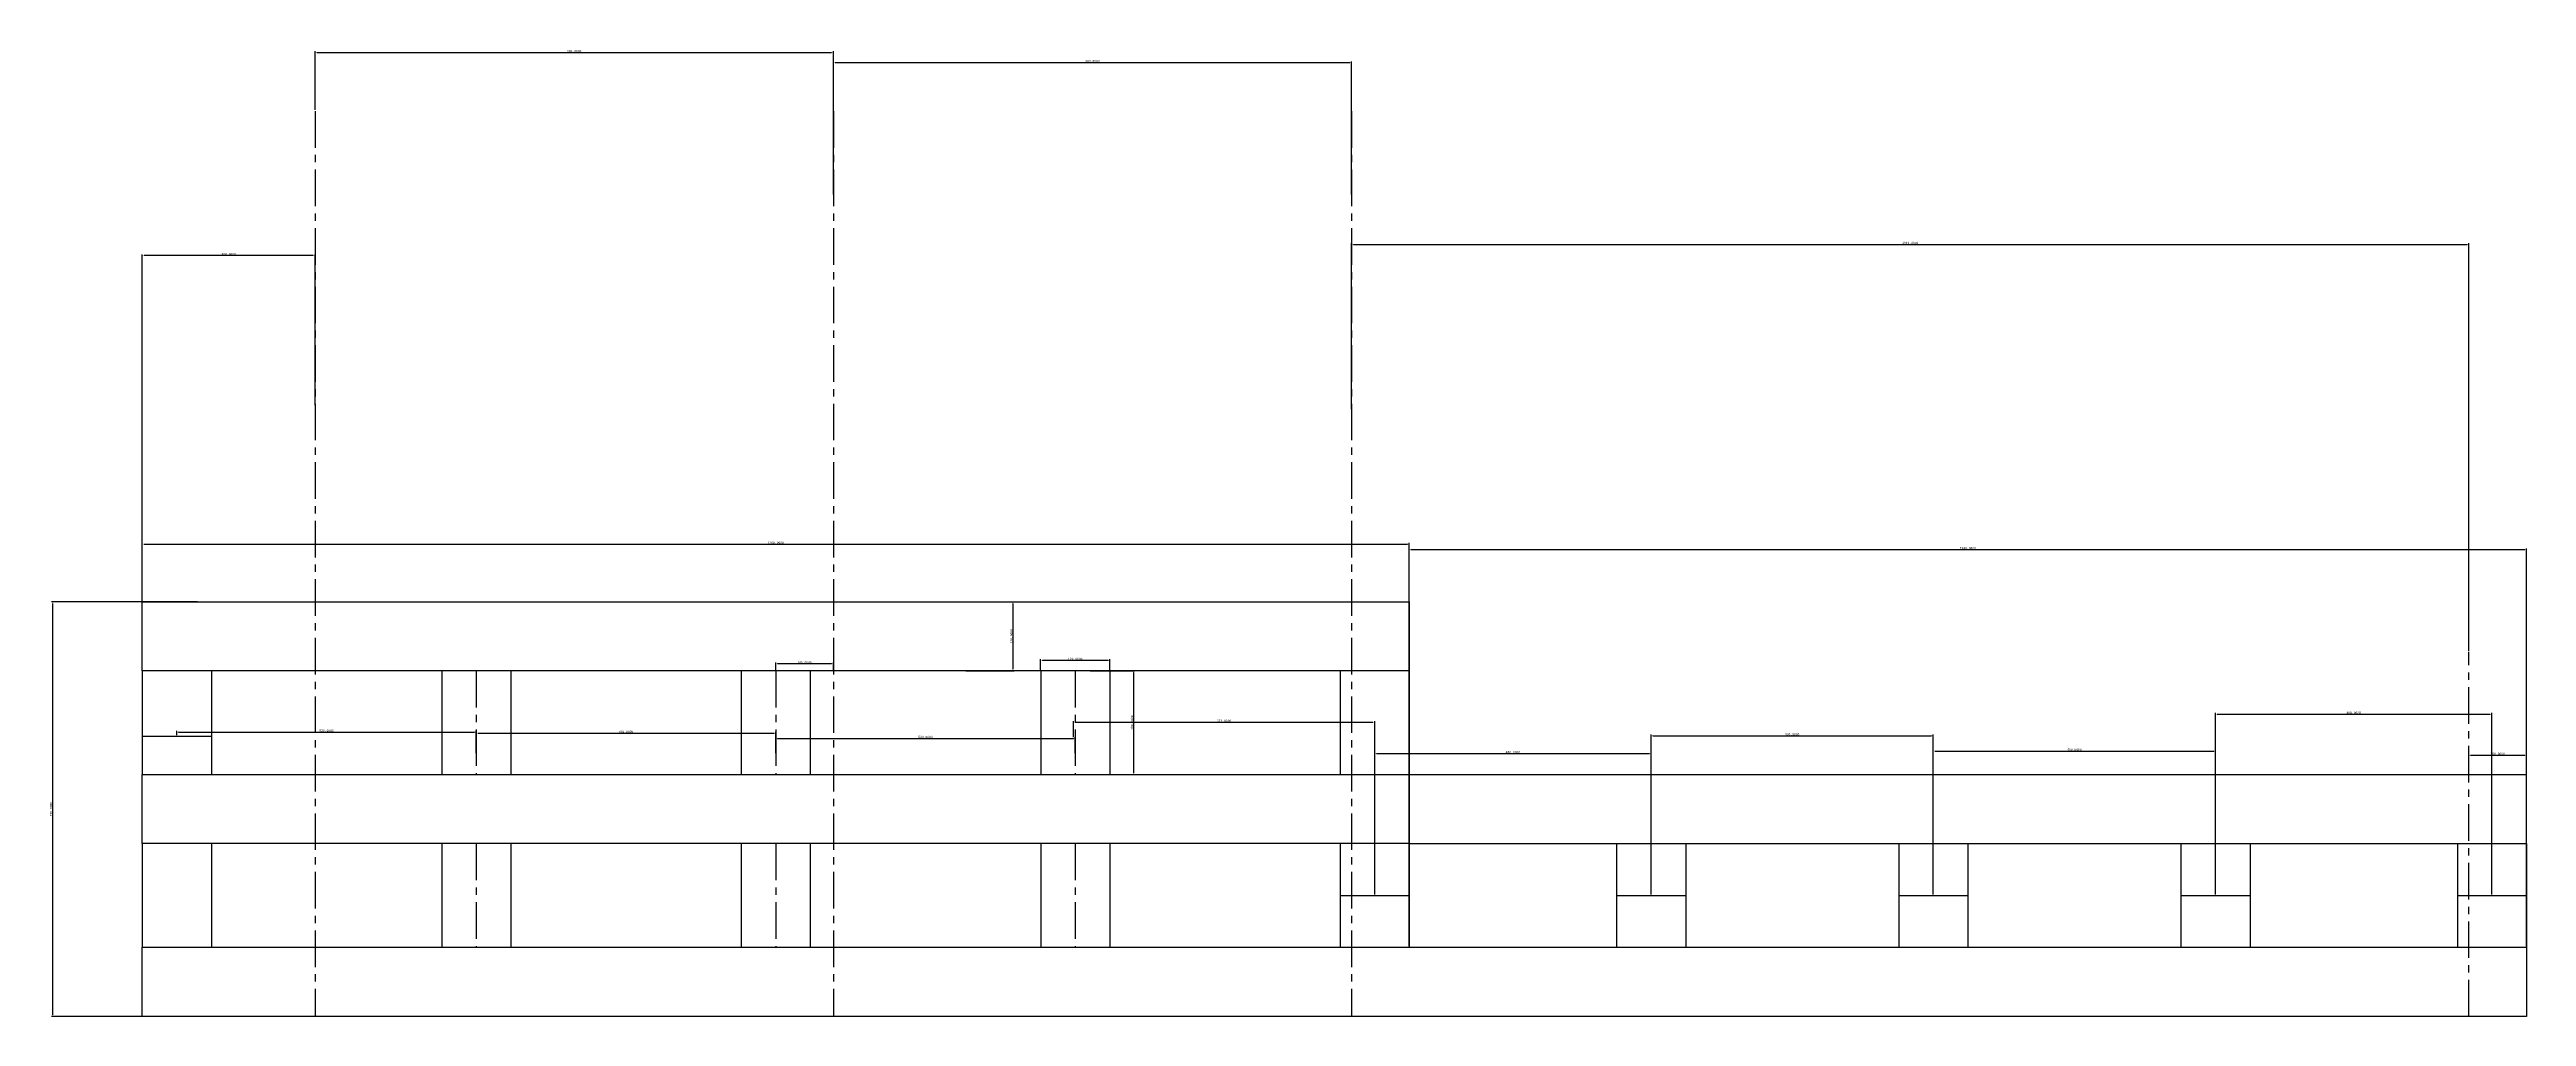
# Model space of a CAD drawing. Extents: x -95531 to 19990, y -17330 to 843.
# Drawn here: x -36316 to -32015, y -2767 to -1088 of the extents above; entities that cross this region are included whole.
import ezdxf

# ---------------------------------------------------------------- set-up
doc = ezdxf.new("R2010")
doc.units = 0
doc.linetypes.add('CENTERX2', pattern=[101.6, 63.5, -12.7, 12.7, -12.7])
doc.layers.get('0').update_dxf_attribs({"linetype": 'CONTINUOUS'})
doc.layers.get('DEFPOINTS').update_dxf_attribs({"linetype": 'CONTINUOUS'})
for name, color, linetype in [('LAYER1', 1, 'CONTINUOUS'), ('LAYER2', 2, 'CONTINUOUS'), ('LAYER3', 5, 'CONTINUOUS'), ('LAYER6', 7, 'CENTERX2')]:
    doc.layers.add(name, color=color, linetype=linetype)
doc.styles.get("Standard").update_dxf_attribs({"font": 'SimSun.ttf', "height": 4})
doc.dimstyles.new('STANDARD$0', dxfattribs={"dimtxt": 5, "dimasz": 3, "dimexe": 2, "dimexo": 2, "dimgap": 0.5, "dimtad": 1, "dimdec": 4, "dimzin": 0, "dimdsep": 46, "dimtxsty": 'Standard', "dimcen": 2, "dimadec": 0, "dimazin": 0, "dimtfac": 1, "dimtdec": 4, "dimtofl": 0, "dimtmove": 0, "dimatfit": 3, "dimfxl": 1, "dimtolj": 1, "dimtzin": 0, "dimarcsym": 0})

# ---------------------------------------------------------------- blocks, each defined once
blk = doc.blocks.new('*D532')
at = {"color": 0, "linetype": 'ByBlock'}
for p, q in [((-35855, -1193), (-35855, -1091.2)), ((-35852, -1093.2), (-34958, -1093.2)), ((-34955, -1193), (-34955, -1091.2))]:
    blk.add_line(p, q, dxfattribs=at)
for points in [[(-35852, -1092.7), (-35852, -1093.7), (-35855, -1093.2)], [(-34958, -1092.7), (-34958, -1093.7), (-34955, -1093.2)]]:
    blk.add_solid(points, dxfattribs=at)
at = {"layer": 'DEFPOINTS', "color": 0, "linetype": 'ByBlock'}
for p in [(-34955, -1093.2), (-35855, -1195), (-34955, -1195)]:
    blk.add_point(p, dxfattribs=at)
at = {"color": 0, "linetype": 'ByBlock', "insert": (-35405, -1090.7), "char_height": 4, "attachment_point": 5}
blk.add_mtext('\\A1;900.0000', dxfattribs=at)
blk = doc.blocks.new('*D533')
at = {"color": 0, "linetype": 'ByBlock'}
for p, q in [((-34955, -1340), (-34955, -1108.6)), ((-34952, -1110.6), (-34058, -1110.6)), ((-34055, -1340), (-34055, -1108.6))]:
    blk.add_line(p, q, dxfattribs=at)
for points in [[(-34952, -1110.1), (-34952, -1111.1), (-34955, -1110.6)], [(-34058, -1110.1), (-34058, -1111.1), (-34055, -1110.6)]]:
    blk.add_solid(points, dxfattribs=at)
at = {"layer": 'DEFPOINTS', "color": 0, "linetype": 'ByBlock'}
for p in [(-34055, -1110.6), (-34955, -1342), (-34055, -1342)]:
    blk.add_point(p, dxfattribs=at)
at = {"color": 0, "linetype": 'ByBlock', "insert": (-34505, -1108.1), "char_height": 4, "attachment_point": 5}
blk.add_mtext('\\A1;900.0000', dxfattribs=at)
blk = doc.blocks.new('*D534')
at = {"color": 0, "linetype": 'ByBlock'}
for p, q in [((-34015, -2554.7), (-34015, -2308.3)), ((-34012, -2310.3), (-33538, -2310.3)), ((-33535, -2554.7), (-33535, -2308.3))]:
    blk.add_line(p, q, dxfattribs=at)
for points in [[(-34012, -2309.8), (-34012, -2310.8), (-34015, -2310.3)], [(-33538, -2309.8), (-33538, -2310.8), (-33535, -2310.3)]]:
    blk.add_solid(points, dxfattribs=at)
at = {"layer": 'DEFPOINTS', "color": 0, "linetype": 'ByBlock'}
for p in [(-33535, -2310.3), (-34015, -2556.7), (-33535, -2556.7)]:
    blk.add_point(p, dxfattribs=at)
at = {"color": 0, "linetype": 'ByBlock', "insert": (-33775, -2307.8), "char_height": 4, "attachment_point": 5}
blk.add_mtext('\\A1;480.0000', dxfattribs=at)
blk = doc.blocks.new('*D535')
at = {"color": 0, "linetype": 'ByBlock'}
for p, q in [((-33535, -2554.7), (-33535, -2277.3)), ((-33532, -2279.3), (-33048, -2279.3)), ((-33045, -2554.7), (-33045, -2277.3))]:
    blk.add_line(p, q, dxfattribs=at)
for points in [[(-33532, -2278.8), (-33532, -2279.8), (-33535, -2279.3)], [(-33048, -2278.8), (-33048, -2279.8), (-33045, -2279.3)]]:
    blk.add_solid(points, dxfattribs=at)
at = {"layer": 'DEFPOINTS', "color": 0, "linetype": 'ByBlock'}
for p in [(-33045, -2279.3), (-33535, -2556.7), (-33045, -2556.7)]:
    blk.add_point(p, dxfattribs=at)
at = {"color": 0, "linetype": 'ByBlock', "insert": (-33290, -2276.8), "char_height": 4, "attachment_point": 5}
blk.add_mtext('\\A1;490.0000', dxfattribs=at)
blk = doc.blocks.new('*D536')
at = {"color": 0, "linetype": 'ByBlock'}
for p, q in [((-33045, -2552.7), (-33045, -2303.9)), ((-33042, -2305.9), (-32558, -2305.9)), ((-32555, -2554.7), (-32555, -2303.9))]:
    blk.add_line(p, q, dxfattribs=at)
for points in [[(-33042, -2305.4), (-33042, -2306.4), (-33045, -2305.9)], [(-32558, -2305.4), (-32558, -2306.4), (-32555, -2305.9)]]:
    blk.add_solid(points, dxfattribs=at)
at = {"layer": 'DEFPOINTS', "color": 0, "linetype": 'ByBlock'}
for p in [(-32555, -2305.9), (-33045, -2554.7), (-32555, -2556.7)]:
    blk.add_point(p, dxfattribs=at)
at = {"color": 0, "linetype": 'ByBlock', "insert": (-32800, -2303.4), "char_height": 4, "attachment_point": 5}
blk.add_mtext('\\A1;490.0000', dxfattribs=at)
blk = doc.blocks.new('*D537')
at = {"color": 0, "linetype": 'ByBlock'}
for p, q in [((-32555, -2554.7), (-32555, -2239.8)), ((-32552, -2241.8), (-32078, -2241.8)), ((-32075, -2554.7), (-32075, -2239.8))]:
    blk.add_line(p, q, dxfattribs=at)
for points in [[(-32552, -2241.3), (-32552, -2242.3), (-32555, -2241.8)], [(-32078, -2241.3), (-32078, -2242.3), (-32075, -2241.8)]]:
    blk.add_solid(points, dxfattribs=at)
at = {"layer": 'DEFPOINTS', "color": 0, "linetype": 'ByBlock'}
for p in [(-32075, -2241.8), (-32555, -2556.7), (-32075, -2556.7)]:
    blk.add_point(p, dxfattribs=at)
at = {"color": 0, "linetype": 'ByBlock', "insert": (-32315, -2239.3), "char_height": 4, "attachment_point": 5}
blk.add_mtext('\\A1;480.0000', dxfattribs=at)
blk = doc.blocks.new('*D541')
at = {"color": 0, "linetype": 'ByBlock'}
for p, q in [((-36155, -2044.7), (-36155, -1944.6)), ((-36152, -1946.6), (-33958, -1946.6)), ((-33955, -2044.7), (-33955, -1944.6))]:
    blk.add_line(p, q, dxfattribs=at)
for points in [[(-36152, -1946.1), (-36152, -1947.1), (-36155, -1946.6)], [(-33958, -1946.1), (-33958, -1947.1), (-33955, -1946.6)]]:
    blk.add_solid(points, dxfattribs=at)
at = {"layer": 'DEFPOINTS', "color": 0, "linetype": 'ByBlock'}
for p in [(-33955, -1946.6), (-36155, -2046.7), (-33955, -2046.7)]:
    blk.add_point(p, dxfattribs=at)
at = {"color": 0, "linetype": 'ByBlock', "insert": (-35055, -1944.1), "char_height": 4, "attachment_point": 5}
blk.add_mtext('\\A1;2200.0000', dxfattribs=at)
blk = doc.blocks.new('*D542')
at = {"color": 0, "linetype": 'ByBlock'}
for p, q in [((-34725, -2046.7), (-34641.3, -2046.7)), ((-34643.3, -2049.7), (-34643.3, -2163.7)), ((-34725, -2166.7), (-34641.3, -2166.7))]:
    blk.add_line(p, q, dxfattribs=at)
for points in [[(-34643.8, -2049.7), (-34642.8, -2049.7), (-34643.3, -2046.7)], [(-34643.8, -2163.7), (-34642.8, -2163.7), (-34643.3, -2166.7)]]:
    blk.add_solid(points, dxfattribs=at)
at = {"layer": 'DEFPOINTS', "color": 0, "linetype": 'ByBlock'}
for p in [(-34727, -2046.7), (-34727, -2166.7), (-34643.3, -2166.7)]:
    blk.add_point(p, dxfattribs=at)
at = {"color": 0, "linetype": 'ByBlock', "insert": (-34645.8, -2106.7), "char_height": 4, "attachment_point": 5, "rotation": 90}
blk.add_mtext('\\A1;120.0000', dxfattribs=at)
blk = doc.blocks.new('*D543')
at = {"color": 0, "linetype": 'ByBlock'}
for p, q in [((-34595, -2164.7), (-34595, -2146.4)), ((-34592, -2148.4), (-34478, -2148.4)), ((-34475, -2164.7), (-34475, -2146.4))]:
    blk.add_line(p, q, dxfattribs=at)
for points in [[(-34592, -2147.9), (-34592, -2148.9), (-34595, -2148.4)], [(-34478, -2147.9), (-34478, -2148.9), (-34475, -2148.4)]]:
    blk.add_solid(points, dxfattribs=at)
at = {"layer": 'DEFPOINTS', "color": 0, "linetype": 'ByBlock'}
for p in [(-34475, -2148.4), (-34595, -2166.7), (-34475, -2166.7)]:
    blk.add_point(p, dxfattribs=at)
at = {"color": 0, "linetype": 'ByBlock', "insert": (-34535, -2145.9), "char_height": 4, "attachment_point": 5}
blk.add_mtext('\\A1;120.0000', dxfattribs=at)
blk = doc.blocks.new('*D544')
at = {"color": 0, "linetype": 'ByBlock'}
for p, q in [((-34509, -2166.7), (-34432, -2166.7)), ((-34434, -2169.7), (-34434, -2343.7)), ((-34509, -2346.7), (-34432, -2346.7))]:
    blk.add_line(p, q, dxfattribs=at)
for points in [[(-34434.5, -2169.7), (-34433.5, -2169.7), (-34434, -2166.7)], [(-34434.5, -2343.7), (-34433.5, -2343.7), (-34434, -2346.7)]]:
    blk.add_solid(points, dxfattribs=at)
at = {"layer": 'DEFPOINTS', "color": 0, "linetype": 'ByBlock'}
for p in [(-34511, -2166.7), (-34511, -2346.7), (-34434, -2346.7)]:
    blk.add_point(p, dxfattribs=at)
at = {"color": 0, "linetype": 'ByBlock', "insert": (-34436.5, -2256.7), "char_height": 4, "attachment_point": 5, "rotation": 90}
blk.add_mtext('\\A1;180.0000', dxfattribs=at)
blk = doc.blocks.new('*D545')
at = {"color": 0, "linetype": 'ByBlock'}
for p, q in [((-33955, -2644.7), (-33955, -1954.1)), ((-33952, -1956.1), (-32018, -1956.1)), ((-32015, -2644.7), (-32015, -1954.1))]:
    blk.add_line(p, q, dxfattribs=at)
for points in [[(-33952, -1955.6), (-33952, -1956.6), (-33955, -1956.1)], [(-32018, -1955.6), (-32018, -1956.6), (-32015, -1956.1)]]:
    blk.add_solid(points, dxfattribs=at)
at = {"layer": 'DEFPOINTS', "color": 0, "linetype": 'ByBlock'}
for p in [(-32015, -1956.1), (-33955, -2646.7), (-32015, -2646.7)]:
    blk.add_point(p, dxfattribs=at)
at = {"color": 0, "linetype": 'ByBlock', "insert": (-32985, -1953.6), "char_height": 4, "attachment_point": 5}
blk.add_mtext('\\A1;1940.0000', dxfattribs=at)
blk = doc.blocks.new('*D546')
at = {"color": 0, "linetype": 'ByBlock'}
for p, q in [((-36059.2, -2046.7), (-36312.9, -2046.7)), ((-36310.9, -2049.7), (-36310.9, -2763.7)), ((-36059.2, -2766.7), (-36312.9, -2766.7))]:
    blk.add_line(p, q, dxfattribs=at)
for points in [[(-36311.4, -2049.7), (-36310.4, -2049.7), (-36310.9, -2046.7)], [(-36311.4, -2763.7), (-36310.4, -2763.7), (-36310.9, -2766.7)]]:
    blk.add_solid(points, dxfattribs=at)
at = {"layer": 'DEFPOINTS', "color": 0, "linetype": 'ByBlock'}
for p in [(-36057.2, -2046.7), (-36310.9, -2766.7), (-36057.2, -2766.7)]:
    blk.add_point(p, dxfattribs=at)
at = {"color": 0, "linetype": 'ByBlock', "insert": (-36313.4, -2406.7), "char_height": 4, "attachment_point": 5, "rotation": 90}
blk.add_mtext('\\A1;720.0000', dxfattribs=at)
blk = doc.blocks.new('*D548')
at = {"color": 0, "linetype": 'ByBlock'}
for p, q in [((-34055, -1712.7), (-34055, -1424.3)), ((-34052, -1426.3), (-32118, -1426.3)), ((-32115, -2132.3), (-32115, -1424.3))]:
    blk.add_line(p, q, dxfattribs=at)
for points in [[(-34052, -1425.8), (-34052, -1426.8), (-34055, -1426.3)], [(-32118, -1425.8), (-32118, -1426.8), (-32115, -1426.3)]]:
    blk.add_solid(points, dxfattribs=at)
at = {"layer": 'DEFPOINTS', "color": 0, "linetype": 'ByBlock'}
for p in [(-32115, -1426.3), (-34055, -1714.7), (-32115, -2134.3)]:
    blk.add_point(p, dxfattribs=at)
at = {"color": 0, "linetype": 'ByBlock', "insert": (-33085, -1423.8), "char_height": 4, "attachment_point": 5}
blk.add_mtext('\\A1;1940.0000', dxfattribs=at)
blk = doc.blocks.new('*D549')
at = {"color": 0, "linetype": 'ByBlock'}
for p, q in [((-36155, -2164.7), (-36155, -1443.7)), ((-35858, -1445.7), (-36152, -1445.7)), ((-35855, -1705.7), (-35855, -1443.7))]:
    blk.add_line(p, q, dxfattribs=at)
for points in [[(-36152, -1445.2), (-36152, -1446.2), (-36155, -1445.7)], [(-35858, -1445.2), (-35858, -1446.2), (-35855, -1445.7)]]:
    blk.add_solid(points, dxfattribs=at)
at = {"layer": 'DEFPOINTS', "color": 0, "linetype": 'ByBlock'}
for p in [(-36155, -1445.7), (-35855, -1707.7), (-36155, -2166.7)]:
    blk.add_point(p, dxfattribs=at)
at = {"color": 0, "linetype": 'ByBlock', "insert": (-36005, -1443.2), "char_height": 4, "attachment_point": 5}
blk.add_mtext('\\A1;300.0000', dxfattribs=at)
blk = doc.blocks.new('*D550')
at = {"color": 0, "linetype": 'ByBlock'}
for p, q in [((-36095, -2278.4), (-36095, -2270.9)), ((-36092, -2272.9), (-35578, -2272.9)), ((-35575, -2278.4), (-35575, -2270.9))]:
    blk.add_line(p, q, dxfattribs=at)
for points in [[(-36092, -2272.4), (-36092, -2273.4), (-36095, -2272.9)], [(-35578, -2272.4), (-35578, -2273.4), (-35575, -2272.9)]]:
    blk.add_solid(points, dxfattribs=at)
at = {"layer": 'DEFPOINTS', "color": 0, "linetype": 'ByBlock'}
for p in [(-35575, -2272.9), (-36095, -2280.4), (-35575, -2280.4)]:
    blk.add_point(p, dxfattribs=at)
at = {"color": 0, "linetype": 'ByBlock', "insert": (-35835, -2270.4), "char_height": 4, "attachment_point": 5}
blk.add_mtext('\\A1;520.0000', dxfattribs=at)
blk = doc.blocks.new('*D551')
at = {"color": 0, "linetype": 'ByBlock'}
for p, q in [((-35055, -2164.7), (-35055, -2152.2)), ((-35052, -2154.2), (-34958, -2154.2)), ((-34955, -2164.7), (-34955, -2152.2))]:
    blk.add_line(p, q, dxfattribs=at)
for points in [[(-35052, -2153.7), (-35052, -2154.7), (-35055, -2154.2)], [(-34958, -2153.7), (-34958, -2154.7), (-34955, -2154.2)]]:
    blk.add_solid(points, dxfattribs=at)
at = {"layer": 'DEFPOINTS', "color": 0, "linetype": 'ByBlock'}
for p in [(-35055, -2166.7), (-34955, -2154.2), (-34955, -2166.7)]:
    blk.add_point(p, dxfattribs=at)
at = {"color": 0, "linetype": 'ByBlock', "insert": (-35005, -2151.7), "char_height": 4, "attachment_point": 5}
blk.add_mtext('\\A1;100.0000', dxfattribs=at)
blk = doc.blocks.new('*D561')
at = {"color": 0, "linetype": 'ByBlock'}
for p, q in [((-35575, -2309.7), (-35575, -2272.7)), ((-35572, -2274.7), (-35058, -2274.7)), ((-35055, -2309.7), (-35055, -2272.7))]:
    blk.add_line(p, q, dxfattribs=at)
for points in [[(-35572, -2274.2), (-35572, -2275.2), (-35575, -2274.7)], [(-35058, -2274.2), (-35058, -2275.2), (-35055, -2274.7)]]:
    blk.add_solid(points, dxfattribs=at)
at = {"layer": 'DEFPOINTS', "color": 0, "linetype": 'ByBlock'}
for p in [(-35055, -2274.7), (-35575, -2311.7), (-35055, -2311.7)]:
    blk.add_point(p, dxfattribs=at)
at = {"color": 0, "linetype": 'ByBlock', "insert": (-35315, -2272.2), "char_height": 4, "attachment_point": 5}
blk.add_mtext('\\A1;520.0000', dxfattribs=at)
blk = doc.blocks.new('*D562')
at = {"color": 0, "linetype": 'ByBlock'}
for p, q in [((-35055, -2309.7), (-35055, -2281.9)), ((-35052, -2283.9), (-34538, -2283.9)), ((-34535, -2309.7), (-34535, -2281.9))]:
    blk.add_line(p, q, dxfattribs=at)
for points in [[(-35052, -2283.4), (-35052, -2284.4), (-35055, -2283.9)], [(-34538, -2283.4), (-34538, -2284.4), (-34535, -2283.9)]]:
    blk.add_solid(points, dxfattribs=at)
at = {"layer": 'DEFPOINTS', "color": 0, "linetype": 'ByBlock'}
for p in [(-35055, -2311.7), (-34535, -2283.9), (-34535, -2311.7)]:
    blk.add_point(p, dxfattribs=at)
at = {"color": 0, "linetype": 'ByBlock', "insert": (-34795, -2281.4), "char_height": 4, "attachment_point": 5}
blk.add_mtext('\\A1;520.0000', dxfattribs=at)
blk = doc.blocks.new('*D563')
at = {"color": 0, "linetype": 'ByBlock'}
for p, q in [((-34538, -2281.9), (-34538, -2253.9)), ((-34535, -2255.9), (-34018, -2255.9)), ((-34015, -2554.7), (-34015, -2253.9))]:
    blk.add_line(p, q, dxfattribs=at)
for points in [[(-34535, -2255.4), (-34535, -2256.4), (-34538, -2255.9)], [(-34018, -2255.4), (-34018, -2256.4), (-34015, -2255.9)]]:
    blk.add_solid(points, dxfattribs=at)
at = {"layer": 'DEFPOINTS', "color": 0, "linetype": 'ByBlock'}
for p in [(-34015, -2255.9), (-34538, -2283.9), (-34015, -2556.7)]:
    blk.add_point(p, dxfattribs=at)
at = {"color": 0, "linetype": 'ByBlock', "insert": (-34276.5, -2253.4), "char_height": 4, "attachment_point": 5}
blk.add_mtext('\\A1;523.0000', dxfattribs=at)
blk = doc.blocks.new('*D564')
at = {"color": 0, "linetype": 'ByBlock'}
for p, q in [((-32115, -2344.7), (-32115, -2311.1)), ((-32112, -2313.1), (-32018, -2313.1)), ((-32015, -2344.7), (-32015, -2311.1))]:
    blk.add_line(p, q, dxfattribs=at)
for points in [[(-32112, -2312.6), (-32112, -2313.6), (-32115, -2313.1)], [(-32018, -2312.6), (-32018, -2313.6), (-32015, -2313.1)]]:
    blk.add_solid(points, dxfattribs=at)
at = {"layer": 'DEFPOINTS', "color": 0, "linetype": 'ByBlock'}
for p in [(-32015, -2313.1), (-32115, -2346.7), (-32015, -2346.7)]:
    blk.add_point(p, dxfattribs=at)
at = {"color": 0, "linetype": 'ByBlock', "insert": (-32065, -2310.6), "char_height": 4, "attachment_point": 5}
blk.add_mtext('\\A1;100.0000', dxfattribs=at)

msp = doc.modelspace()

# ---------------------------------------------------------------- linework, layer by layer
at = {"layer": 'LAYER1'}
for p, q in [((-36154.97407, -2046.67315), (-33954.97407, -2046.67315)), ((-36154.97407, -2166.67315), (-36154.97407, -2046.67315)), ((-33954.97407, -2046.67315), (-33954.97407, -2166.67315)), ((-33954.97407, -2166.67315), (-36154.97407, -2166.67315)), ((-36154.97407, -2166.67315), (-36154.97407, -2346.67315)), ((-36034.97407, -2166.67315), (-36034.97407, -2346.67315)), ((-35634.97407, -2166.67315), (-35634.97407, -2346.67315)), ((-35514.97407, -2166.67315), (-35514.97407, -2346.67315)), ((-35114.97407, -2166.67315), (-35114.97407, -2346.67315)), ((-35114.97407, -2166.67315), (-35114.97407, -2346.67315)), ((-34994.97407, -2166.67315), (-34994.97407, -2346.67315)), ((-34994.97407, -2166.67315), (-34994.97407, -2346.67315)), ((-34594.97407, -2166.67315), (-34594.97407, -2346.67315)), ((-34474.97407, -2166.67315), (-34474.97407, -2346.67315)), ((-34074.97407, -2166.67315), (-34074.97407, -2346.67315)), ((-33954.97407, -2166.67315), (-33954.97407, -2346.67315)), ((-36154.97407, -2346.67315), (-33954.97407, -2346.67315)), ((-36154.97407, -2466.67315), (-36154.97407, -2346.67315)), ((-33954.97407, -2346.67315), (-32014.97407, -2346.67315)), ((-33954.97407, -2346.67315), (-33954.97407, -2466.67315)), ((-32014.97407, -2466.67315), (-32014.97407, -2346.67315)), ((-33954.97407, -2466.67315), (-36154.97407, -2466.67315)), ((-36154.97407, -2466.67315), (-36154.97407, -2646.67315)), ((-36034.97407, -2466.67315), (-36034.97407, -2646.67315)), ((-35634.97407, -2466.67315), (-35634.97407, -2646.67315)), ((-35514.97407, -2466.67315), (-35514.97407, -2646.67315)), ((-35114.97407, -2466.67315), (-35114.97407, -2646.67315)), ((-35114.97407, -2466.67315), (-35114.97407, -2646.67315)), ((-34994.97407, -2466.67315), (-34994.97407, -2646.67315)), ((-34994.97407, -2466.67315), (-34994.97407, -2646.67315)), ((-34594.97407, -2466.67315), (-34594.97407, -2646.67315)), ((-34474.97407, -2466.67315), (-34474.97407, -2646.67315)), ((-34074.97407, -2466.67315), (-34074.97407, -2646.67315)), ((-33954.97407, -2466.67315), (-32014.97407, -2466.67315)), ((-33954.97407, -2466.67315), (-33954.97407, -2646.67315)), ((-33594.97407, -2466.67315), (-33594.97407, -2646.67315)), ((-33474.97407, -2466.67315), (-33474.97407, -2646.67315)), ((-33104.97407, -2466.67315), (-33104.97407, -2646.67315)), ((-32984.97407, -2466.67315), (-32984.97407, -2646.67315)), ((-32614.97407, -2466.67315), (-32614.97407, -2646.67315)), ((-32494.97407, -2466.67315), (-32494.97407, -2646.67315)), ((-32134.97407, -2466.67315), (-32134.97407, -2646.67315)), ((-32014.97407, -2466.67315), (-32014.97407, -2646.67315)), ((-36154.97407, -2646.67315), (-32014.97407, -2646.67315)), ((-36154.97407, -2766.67315), (-36154.97407, -2646.67315)), ((-32014.97407, -2646.67315), (-32014.97407, -2766.67315)), ((-32014.97407, -2766.67315), (-36154.97407, -2766.67315))]:
    msp.add_line(p, q, dxfattribs=at)
at = {"layer": 'LAYER2'}
for p, q in [((-36154.97407, -2280.37582), (-36034.97407, -2280.37582)), ((-34074.97407, -2556.67315), (-33954.97407, -2556.67315)), ((-33594.97407, -2556.67315), (-33474.97407, -2556.67315)), ((-33104.97407, -2556.67315), (-32984.97407, -2556.67315)), ((-32614.97407, -2556.67315), (-32494.97407, -2556.67315)), ((-32134.97407, -2556.67315), (-32014.97407, -2556.67315))]:
    msp.add_line(p, q, dxfattribs=at)
at = {"layer": 'LAYER6'}
for p, q in [((-35854.97407, -1194.95842), (-35854.97407, -2766.67315)), ((-34954.97407, -1194.95842), (-34954.97407, -2766.67315)), ((-34054.97407, -1194.95842), (-34054.97407, -2766.67315)), ((-32114.97407, -2766.67315), (-32114.97407, -2134.27184)), ((-35574.97407, -2166.67315), (-35574.97407, -2346.67315)), ((-35054.97407, -2166.67315), (-35054.97407, -2346.67315)), ((-35054.97407, -2166.67315), (-35054.97407, -2346.67315)), ((-34534.97407, -2166.67315), (-34534.97407, -2346.67315)), ((-35574.97407, -2466.67315), (-35574.97407, -2646.67315)), ((-35054.97407, -2466.67315), (-35054.97407, -2646.67315)), ((-35054.97407, -2466.67315), (-35054.97407, -2646.67315)), ((-34534.97407, -2466.67315), (-34534.97407, -2646.67315))]:
    msp.add_line(p, q, dxfattribs=at)

# ---------------------------------------------------------------- dimensions: what is measured, and where the dimension line sits
at = {"layer": 'LAYER2'}
for base, p1, p2, picture, middle in [((-34954.97407, -1093.24467), (-35854.97407, -1194.95842), (-34954.97407, -1194.95842), '*D532', (-35404.97407, -1090.74467)), ((-34054.97407, -1110.59825), (-34954.97407, -1341.98113), (-34054.97407, -1341.98113), '*D533', (-34504.97407, -1108.09825)), ((-36154.97407, -1445.73399), (-35854.97407, -1707.74503), (-36154.97407, -2166.67315), '*D549', (-36004.97407, -1443.23399)), ((-32114.97407, -1426.25149), (-34054.97407, -1714.68924), (-32114.97407, -2134.27184), '*D548', (-33084.97407, -1423.75149)), ((-33954.97407, -1946.61615), (-36154.97407, -2046.67315), (-33954.97407, -2046.67315), '*D541', (-35054.97407, -1944.11615)), ((-32014.97407, -1956.13068), (-33954.97407, -2646.67315), (-32014.97407, -2646.67315), '*D545', (-32984.97407, -1953.63068)), ((-34954.97407, -2154.19559), (-35054.97407, -2166.67315), (-34954.97407, -2166.67315), '*D551', (-35004.97407, -2151.69559)), ((-34474.97407, -2148.39877), (-34594.97407, -2166.67315), (-34474.97407, -2166.67315), '*D543', (-34534.97407, -2145.89877)), ((-35574.97407, -2272.86494), (-36094.97407, -2280.37582), (-35574.97407, -2280.37582), '*D550', (-35834.97407, -2270.36494)), ((-33044.97407, -2279.30995), (-33534.97407, -2556.67315), (-33044.97407, -2556.67315), '*D535', (-33289.97407, -2276.80995)), ((-32074.97407, -2241.8188), (-32554.97407, -2556.67315), (-32074.97407, -2556.67315), '*D537', (-32314.97407, -2239.3188)), ((-33534.97407, -2310.34594), (-34014.97407, -2556.67315), (-33534.97407, -2556.67315), '*D534', (-33774.97407, -2307.84594)), ((-32554.97407, -2305.88911), (-33044.97407, -2554.67315), (-32554.97407, -2556.67315), '*D536', (-32799.97407, -2303.38911))]:
    dim = msp.add_linear_dim(base=base, p1=p1, p2=p2, dimstyle='STANDARD$0', dxfattribs=at)
    dim.commit()
    dim.dimension.update_dxf_attribs({"geometry": picture, "text_midpoint": middle})
for base, p1, p2, picture, middle in [((-36310.93125, -2766.67315), (-36057.22958, -2046.67315), (-36057.22958, -2766.67315), '*D546', (-36313.43125, -2406.67315)), ((-34643.25596, -2166.67315), (-34727.04533, -2046.67315), (-34727.04533, -2166.67315), '*D542', (-34645.75596, -2106.67315)), ((-34433.98561, -2346.67315), (-34511.00829, -2166.67315), (-34511.00829, -2346.67315), '*D544', (-34436.48561, -2256.67315))]:
    dim = msp.add_linear_dim(base=base, p1=p1, p2=p2, angle=90, dimstyle='STANDARD$0', dxfattribs=at)
    dim.commit()
    dim.dimension.update_dxf_attribs({"geometry": picture, "text_midpoint": middle})
at = {"layer": 'LAYER3'}
for base, p1, p2, picture, middle in [((-35054.97407, -2274.65726), (-35574.97407, -2311.70919), (-35054.97407, -2311.70919), '*D561', (-35314.97407, -2272.15726)), ((-34534.97407, -2283.92016), (-35054.97407, -2311.70919), (-34534.97407, -2311.70919), '*D562', (-34794.97407, -2281.42016)), ((-34014.97407, -2255.94136), (-34537.97407, -2283.92016), (-34014.97407, -2556.67315), '*D563', (-34276.47407, -2253.44136)), ((-32014.97407, -2313.13852), (-32114.97407, -2346.67315), (-32014.97407, -2346.67315), '*D564', (-32064.97407, -2310.63852))]:
    dim = msp.add_linear_dim(base=base, p1=p1, p2=p2, dimstyle='STANDARD$0', dxfattribs=at)
    dim.commit()
    dim.dimension.update_dxf_attribs({"geometry": picture, "text_midpoint": middle})

doc.saveas('drawing.dxf')
